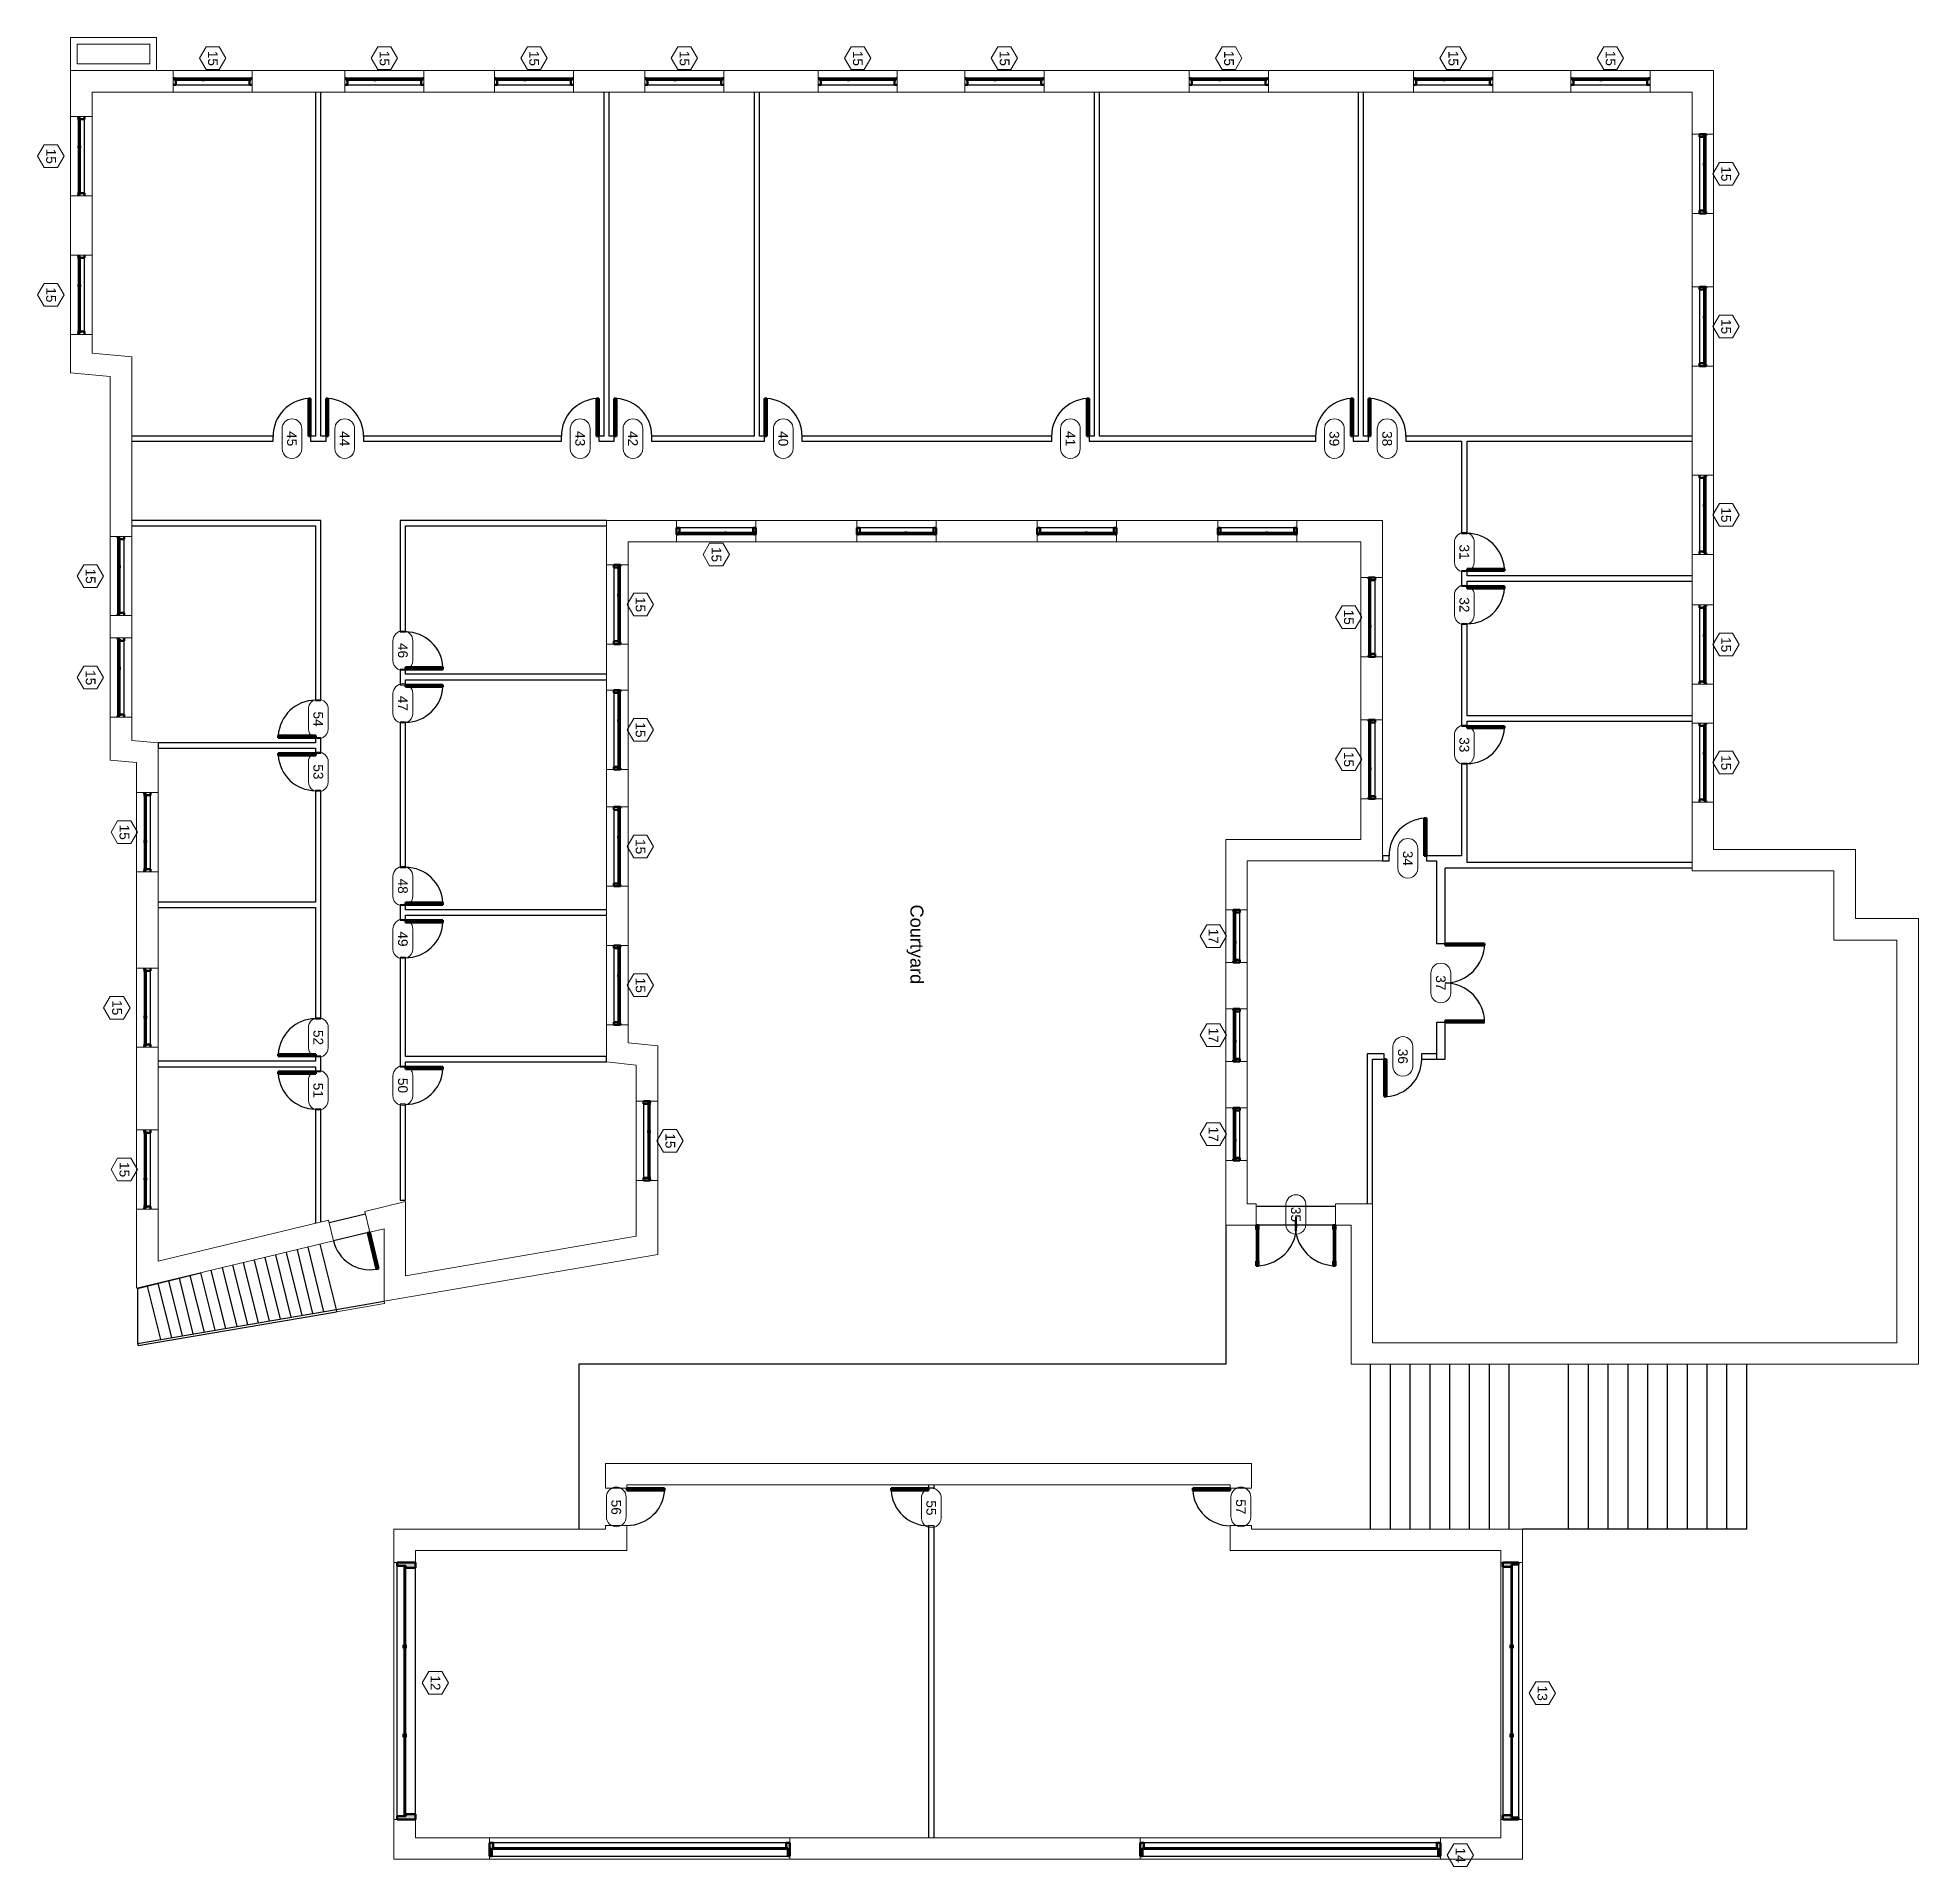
# Model space of a CAD drawing. Header units: inches. Extents: x -4858 to 2593, y -3513 to 2619.
# Drawn here: x -1569 to 141, y -3513 to -1851 of the extents above; entities that cross this region are included whole.
import ezdxf

# ---------------------------------------------------------------- set-up
doc = ezdxf.new("R2010")
doc.units = ezdxf.units.IN
doc.header["$MEASUREMENT"] = 0
for name, color, linetype, lineweight in [('A-AREA-IDEN', 2, 'Continuous', 9), ('A-DOOR', 31, 'Continuous', 30), ('A-DOOR-GLAZ', 31, 'Continuous', 50), ('A-DOOR-IDEN', 31, 'Continuous', 9), ('A-FLOR', 140, 'Continuous', 30), ('A-FLOR-HRAL', 11, 'Continuous', 9), ('A-GLAZ', 151, 'Continuous', 30), ('A-GLAZ-IDEN', 152, 'Continuous', 9), ('A-WALL', 113, 'Continuous', 13), ('I-WALL', 2, 'Continuous', 30), ('S-STRS', 31, 'Continuous', 30)]:
    doc.layers.add(name, color=color, linetype=linetype, lineweight=lineweight)
doc.styles.add('Arial_1', font='Arial.ttf', dxfattribs={"height": 8.851796})
doc.styles.add('Arial_2', font='Arial.ttf', dxfattribs={"height": 11.802395})

msp = doc.modelspace()

# ---------------------------------------------------------------- texts
at = {"layer": 'A-AREA-IDEN', "insert": (-763.7, -2675.1), "char_height": 11.8, "width": 92.592, "attachment_point": 2, "rotation": 270, "line_spacing_factor": 0.938532, "style": 'Arial_2', "bg_fill": 3, "box_fill_scale": 1.25, "bg_fill_color": 0, "bg_fill_transparency": 0}
msp.add_mtext('Courtyard', dxfattribs=at)
at = {"layer": 'A-DOOR-IDEN', "char_height": 8.85, "width": 16.416, "attachment_point": 2, "rotation": 270, "line_spacing_factor": 0.938532, "style": 'Arial_1'}
for s, insert in [('45', (-1333.5, -2215.4)), ('44', (-1285.5, -2215.4)), ('43', (-1071.4, -2215.4)), ('42', (-1023.4, -2215.4)), ('40', (-886.7, -2215.4)), ('41', (-625.6, -2215.4)), ('39', (-385.6, -2215.4)), ('38', (-337.6, -2215.4)), ('31', (-267.4, -2318.5)), ('32', (-267.4, -2366.5)), ('46', (-1232.6, -2408)), ('47', (-1232.6, -2456)), ('54', (-1309.5, -2470.3)), ('33', (-267.4, -2493.7)), ('53', (-1309.5, -2518.3)), ('34', (-318.8, -2596.9)), ('48', (-1232.6, -2622.2)), ('49', (-1232.6, -2670.2)), ('37', (-288.8, -2710.1)), ('52', (-1309.5, -2759.8)), ('36', (-323.3, -2776.9)), ('51', (-1309.5, -2807.8)), ('50', (-1232.6, -2803.4)), ('35', (-420.6, -2920.6)), ('56', (-1038.6, -3186.8)), ('57', (-470.6, -3186.4)), ('55', (-752.1, -3187.4))]:
    msp.add_mtext(s, dxfattribs=dict(at, insert=insert))
at = {"layer": 'A-GLAZ-IDEN', "char_height": 8.85, "width": 16.416, "attachment_point": 2, "rotation": 270, "line_spacing_factor": 0.938532, "style": 'Arial_1'}
for s, insert in [('15', (-1405.3, -1869.7)), ('15', (-1249.3, -1869.7)), ('15', (-1113.2, -1869.7)), ('15', (-976.5, -1869.7)), ('15', (-818.9, -1869.7)), ('15', (-685.4, -1869.7)), ('15', (-481.4, -1869.7)), ('15', (-277.4, -1869.7)), ('15', (-134.4, -1869.7)), ('15', (-1552.5, -1958.7)), ('15', (-29.4, -1974.7)), ('15', (-1552.5, -2084.7)), ('15', (-29.4, -2113.5)), ('15', (-29.4, -2284.7)), ('15', (-947.5, -2320.7)), ('15', (-1516.5, -2340.4)), ('15', (-1016.5, -2366.2)), ('15', (-372.4, -2377.7)), ('15', (-29.4, -2402.7)), ('15', (-1516.5, -2432.7)), ('15', (-1016.5, -2480.2)), ('15', (-372.4, -2507)), ('15', (-29.4, -2510)), ('15', (-1485.8, -2573.2)), ('15', (-1016.5, -2586.3)), ('17', (-495.4, -2667.7)), ('15', (-1016.5, -2712.3)), ('15', (-1492.5, -2732.7)), ('17', (-495.4, -2757.7)), ('15', (-989.4, -2853.8)), ('17', (-495.4, -2847.7)), ('15', (-1485.8, -2879.9)), ('12', (-1203, -3346.5)), ('13', (-196.4, -3355.9)), ('14', (-270.9, -3503.1))]:
    msp.add_mtext(s, dxfattribs=dict(at, insert=insert))

# ---------------------------------------------------------------- blocks, each defined once
blk = doc.blocks.new('Single-Flush - 34_ x 80_-100133-Level 2')
at = {"layer": 'A-DOOR', "color": 50, "lineweight": 50}
for p, q in [((15, 2.4), (15, 36.4)), ((17, 36.4), (15, 36.4)), ((17, 2.4), (17, 36.4)), ((17, 2.4), (15, 2.4))]:
    blk.add_line(p, q, dxfattribs=at)
at = {"layer": 'A-DOOR', "color": 10}
blk.add_arc((17, 2.4), 34.1, 93.3657, 180, dxfattribs=at)
blk = doc.blocks.new('Single-Flush - 34_ x 80_-100157-Level 2')
at = {"layer": 'A-DOOR', "color": 50, "lineweight": 50}
for p, q in [((15, -2.4), (15, -36.4)), ((17, -2.4), (15, -2.4)), ((17, -2.4), (17, -36.4)), ((17, -36.4), (15, -36.4))]:
    blk.add_line(p, q, dxfattribs=at)
at = {"layer": 'A-DOOR', "color": 10}
blk.add_arc((17, -2.4), 34.1, 180, 266.6343, dxfattribs=at)
blk = doc.blocks.new('Double-Glass 1 - 72_ x 78_-129571-Level 2')
at = {"layer": 'A-DOOR', "color": 50, "lineweight": 50}
for p, q in [((-36, -9.8), (-36, -13.8)), ((-36, -9.8), (-34, -9.8)), ((-36, -13.8), (-34, -13.8)), ((-34, -9.8), (-34, -13.8)), ((34, -9.8), (34, -13.8)), ((36, -9.8), (34, -9.8)), ((36, -13.8), (34, -13.8)), ((36, -9.8), (36, -13.8)), ((-36, -42.6), (-36, -46.6)), ((-36, -42.6), (-34, -42.6)), ((-36, -46.6), (-34, -46.6)), ((-34, -42.6), (-34, -46.6)), ((34, -42.6), (34, -46.6)), ((34, -42.6), (36, -42.6)), ((36, -46.6), (34, -46.6)), ((36, -42.6), (36, -46.6))]:
    blk.add_line(p, q, dxfattribs=at)
at = {"layer": 'A-DOOR', "color": 10}
for p, q in [((-36, -13.8), (-36, -42.6)), ((-34, -13.8), (-34, -42.6)), ((34, -13.8), (34, -42.6)), ((36, -13.8), (36, -42.6))]:
    blk.add_line(p, q, dxfattribs=at)
for centre, start, end in [((-36, -9.8), 269.9673, 12.0405), ((36, -9.8), 167.9539, 270.0058)]:
    blk.add_arc(centre, 36.8, start, end, dxfattribs=at)
at = {"layer": 'A-DOOR-GLAZ', "color": 50}
for p, q in [((-35, -42.6), (-35, -13.8)), ((35, -13.8), (35, -42.6))]:
    blk.add_line(p, q, dxfattribs=at)
blk = doc.blocks.new('Double-Flush - 72_ x 84_-107738-Level 2')
at = {"layer": 'A-DOOR', "color": 50, "lineweight": 50}
for p, q in [((-36, 39.8), (-34, 39.8)), ((-36, 3.8), (-36, 39.8)), ((-34, 3.8), (-34, 39.8)), ((34, 3.8), (34, 39.8)), ((36, 3.8), (36, 39.8)), ((-36, 3.8), (-34, 3.8)), ((36, 3.8), (34, 3.8))]:
    blk.add_line(p, q, dxfattribs=at)
at = {"layer": 'A-DOOR', "color": 10}
for centre, start, end in [((-36, 3.8), 0, 90), ((36, 3.8), 90, 180)]:
    blk.add_arc(centre, 36, start, end, dxfattribs=at)
blk = doc.blocks.new('Single-Flush - 34_ x 80_-108272-Level 2')
at = {"layer": 'A-DOOR', "color": 50, "lineweight": 50}
for p, q in [((15, 9.7), (15, 43.8)), ((17, 43.8), (15, 43.8)), ((17, 9.7), (17, 43.8)), ((17, 9.7), (15, 9.7))]:
    blk.add_line(p, q, dxfattribs=at)
at = {"layer": 'A-DOOR', "color": 10}
blk.add_arc((17, 9.7), 34.1, 93.3657, 180, dxfattribs=at)
blk = doc.blocks.new('Golden Proportion - Wood 6_w-135343-Level 2')
at = {"layer": 'A-GLAZ', "color": 50, "lineweight": 50}
for p, q in [((-34.8, 3), (-36, 3)), ((-34.8, 1), (-34.8, 3)), ((-32.8, 2.5), (-34.8, 2.5)), ((-34.8, 2.5), (-34.8, 1)), ((-34.8, 1), (-32.8, 1)), ((-33.5, 1), (-34.8, 1)), ((-33.5, -3), (-33.5, 1)), ((-32.8, 1), (-32.8, 2.5)), ((-9.5, 2), (-32.8, 2)), ((-32.8, 2), (-32.8, 1.5)), ((-32.8, 1.5), (-9.5, 1.5)), ((-7.5, 2.5), (-9.5, 2.5)), ((-9.5, 2.5), (-9.5, 1)), ((-9.5, 1.5), (-9.5, 2)), ((-9.5, 1), (-7.5, 1)), ((-7.5, 1), (-7.5, 2.5)), ((32.7, 2), (-7.5, 2)), ((-7.5, 2), (-7.5, 1.5)), ((-7.5, 1.5), (32.7, 1.5)), ((34.7, 2.5), (32.7, 2.5)), ((32.7, 2.5), (32.7, 1)), ((32.7, 1.5), (32.7, 2)), ((32.7, 1), (34.7, 1)), ((34.7, 1), (33.5, 1)), ((33.5, 1), (33.5, -3)), ((34.7, 3), (34.7, 1)), ((36, 3), (34.7, 3)), ((34.7, 1), (34.7, 2.5)), ((-36, -3), (-33.5, -3)), ((33.5, -3), (36, -3))]:
    blk.add_line(p, q, dxfattribs=at)
at = {"layer": 'A-GLAZ', "color": 10}
for p, q in [((34.7, 3), (-34.8, 3)), ((-32.8, 2.5), (-9.5, 2.5)), ((-9.5, 1), (-32.8, 1)), ((-7.5, 2.5), (32.7, 2.5)), ((32.7, 1), (-7.5, 1)), ((-33.5, -3), (33.5, -3))]:
    blk.add_line(p, q, dxfattribs=at)
blk = doc.blocks.new('Golden Proportion - Wood 6_w-135604-Level 2')
at = {"layer": 'A-GLAZ', "color": 50, "lineweight": 50}
for p, q in [((-36, 3), (-33.5, 3)), ((-33.5, 3), (-33.5, -1)), ((33.5, 3), (36, 3)), ((33.5, -1), (33.5, 3)), ((-34.8, -3), (-36, -3)), ((-34.8, -1), (-32.8, -1)), ((-34.8, -2.5), (-34.8, -1)), ((-33.5, -1), (-34.8, -1)), ((-34.8, -1), (-34.8, -3)), ((-32.8, -2.5), (-34.8, -2.5)), ((-32.8, -1), (-32.8, -2.5)), ((-32.8, -2), (-32.8, -1.5)), ((-32.8, -1.5), (-9.5, -1.5)), ((-9.5, -2), (-32.8, -2)), ((-9.5, -1), (-7.5, -1)), ((-9.5, -2.5), (-9.5, -1)), ((-9.5, -1.5), (-9.5, -2)), ((-7.5, -2.5), (-9.5, -2.5)), ((-7.5, -1), (-7.5, -2.5)), ((-7.5, -2), (-7.5, -1.5)), ((-7.5, -1.5), (32.7, -1.5)), ((32.7, -2), (-7.5, -2)), ((32.7, -1), (34.7, -1)), ((32.7, -2.5), (32.7, -1)), ((32.7, -1.5), (32.7, -2)), ((34.7, -2.5), (32.7, -2.5)), ((34.7, -1), (33.5, -1)), ((34.7, -1), (34.7, -2.5)), ((34.7, -3), (34.7, -1)), ((36, -3), (34.7, -3))]:
    blk.add_line(p, q, dxfattribs=at)
at = {"layer": 'A-GLAZ', "color": 10}
for p, q in [((33.5, 3), (-33.5, 3)), ((-34.8, -3), (34.7, -3)), ((-32.8, -1), (-9.5, -1)), ((-9.5, -2.5), (-32.8, -2.5)), ((-7.5, -1), (32.7, -1)), ((32.7, -2.5), (-7.5, -2.5))]:
    blk.add_line(p, q, dxfattribs=at)
blk = doc.blocks.new('Single-Flush - 34_ x 80_-122402-Level 2')
at = {"layer": 'A-DOOR', "color": 50, "lineweight": 50}
for p, q in [((15, -9.7), (15, -43.8)), ((17, -9.7), (15, -9.7)), ((17, -9.7), (17, -43.8)), ((17, -43.8), (15, -43.8))]:
    blk.add_line(p, q, dxfattribs=at)
at = {"layer": 'A-DOOR', "color": 10}
blk.add_arc((17, -9.7), 34.1, 180, 266.6343, dxfattribs=at)
blk = doc.blocks.new('Windows 1 - Windows 1-126976-Level 2')
at = {"layer": 'A-GLAZ'}
h = blk.add_hatch(color=10, dxfattribs=at)
h.paths.add_polyline_path([(575, -524.2), (575, -516.2), (577, -516.2), (577, -507.5), (572, -507.5), (572, -524.2)], flags=0)
h.paths.add_polyline_path([(802.7, -524.2), (805.7, -524.2), (805.7, -507.5), (800.7, -507.5), (800.7, -516.2), (802.7, -516.2)], flags=0)
for points in [[(802.7, -517.5), (802.7, -517), (575, -517), (575, -517.5)], [(650, -518.2), (650, -516.2), (647, -516.2), (647, -518.2)], [(730.7, -518.2), (730.7, -516.2), (727.7, -516.2), (727.7, -518.2)]]:
    blk.add_hatch(color=10, dxfattribs=at).paths.add_polyline_path(points, flags=0)
at = {"layer": 'A-GLAZ', "color": 50, "lineweight": 50}
for p, q in [((577, -507.5), (572, -507.5)), ((572, -507.5), (572, -524.2)), ((577, -516.2), (577, -507.5)), ((805.7, -507.5), (800.7, -507.5)), ((800.7, -507.5), (800.7, -516.2)), ((805.7, -524.2), (805.7, -507.5)), ((572, -524.2), (575, -524.2)), ((575, -524.2), (575, -516.2)), ((575, -516.2), (577, -516.2)), ((802.7, -517), (575, -517)), ((575, -517), (575, -517.5)), ((575, -517.5), (802.7, -517.5)), ((650, -516.2), (647, -516.2)), ((647, -516.2), (647, -518.2)), ((647, -518.2), (650, -518.2)), ((650, -518.2), (650, -516.2)), ((730.7, -516.2), (727.7, -516.2)), ((727.7, -516.2), (727.7, -518.2)), ((727.7, -518.2), (730.7, -518.2)), ((730.7, -518.2), (730.7, -516.2)), ((800.7, -516.2), (802.7, -516.2)), ((802.7, -516.2), (802.7, -524.2)), ((802.7, -517.5), (802.7, -517)), ((802.7, -524.2), (805.7, -524.2))]:
    blk.add_line(p, q, dxfattribs=at)
at = {"layer": 'A-GLAZ', "color": 10}
for p, q in [((800.7, -507.5), (577, -507.5)), ((802.7, -524.2), (575, -524.2)), ((647, -516.2), (577, -516.2)), ((727.7, -516.2), (650, -516.2)), ((800.7, -516.2), (730.7, -516.2))]:
    blk.add_line(p, q, dxfattribs=at)
blk = doc.blocks.new('Windows 2 - Windows 2-128920-Level 2')
at = {"layer": 'A-GLAZ'}
h = blk.add_hatch(color=10, dxfattribs=at)
h.paths.add_polyline_path([(572, 481.4), (576, 481.4), (576, 489.4), (574, 489.4), (574, 495.4), (572, 495.4), (572, 487.8)], flags=0)
h.paths.add_polyline_path([(801.7, 481.4), (805.7, 481.4), (805.7, 495.4), (803.7, 495.4), (803.7, 489.4), (801.7, 489.4), (801.7, 487.8)], flags=0)
h.paths.add_polyline_path([(647, 488.4), (650, 488.4), (650, 490.4), (647, 490.4)], flags=0)
h.paths.add_polyline_path([(727.7, 488.4), (730.7, 488.4), (730.7, 490.4), (727.7, 490.4)], flags=0)
blk.add_hatch(color=10, dxfattribs=at).paths.add_polyline_path([(803.7, 489.1), (803.7, 489.6), (574, 489.6), (574, 489.1)], flags=0)
at = {"layer": 'A-GLAZ', "color": 50, "lineweight": 50}
for p, q in [((574, 495.4), (572, 495.4)), ((572, 495.4), (572, 481.4)), ((572, 481.4), (576, 481.4)), ((574, 489.4), (574, 495.4)), ((803.7, 489.6), (574, 489.6)), ((574, 489.6), (574, 489.1)), ((576, 489.4), (574, 489.4)), ((574, 489.1), (803.7, 489.1)), ((576, 481.4), (576, 489.4)), ((650, 490.4), (647, 490.4)), ((647, 490.4), (647, 488.4)), ((647, 488.4), (650, 488.4)), ((650, 488.4), (650, 490.4)), ((730.7, 490.4), (727.7, 490.4)), ((727.7, 490.4), (727.7, 488.4)), ((727.7, 488.4), (730.7, 488.4)), ((730.7, 488.4), (730.7, 490.4)), ((803.7, 489.4), (801.7, 489.4)), ((801.7, 489.4), (801.7, 481.4)), ((801.7, 481.4), (805.7, 481.4)), ((803.7, 495.4), (803.7, 489.4)), ((805.7, 495.4), (803.7, 495.4)), ((803.7, 489.1), (803.7, 489.6)), ((805.7, 481.4), (805.7, 495.4))]:
    blk.add_line(p, q, dxfattribs=at)
at = {"layer": 'A-GLAZ', "color": 10}
for p, q in [((574, 495.4), (803.7, 495.4)), ((576, 481.4), (801.7, 481.4))]:
    blk.add_line(p, q, dxfattribs=at)
blk = doc.blocks.new('Golden Proportion - Wood 6_w-136416-Level 2')
at = {"layer": 'A-GLAZ', "color": 50, "lineweight": 50}
for p, q in [((-34.8, 3), (-36, 3)), ((-36, 3), (-36, -3)), ((-34.8, 1), (-34.8, 3)), ((-32.8, 2.5), (-34.8, 2.5)), ((-34.8, 2.5), (-34.8, 1)), ((-34.8, 1), (-32.8, 1)), ((-33.5, 1), (-34.8, 1)), ((-33.5, -3), (-33.5, 1)), ((-32.8, 1), (-32.8, 2.5)), ((-9.5, 2), (-32.8, 2)), ((-32.8, 2), (-32.8, 1.5)), ((-32.8, 1.5), (-9.5, 1.5)), ((-7.5, 2.5), (-9.5, 2.5)), ((-9.5, 2.5), (-9.5, 1)), ((-9.5, 1.5), (-9.5, 2)), ((-9.5, 1), (-7.5, 1)), ((-7.5, 1), (-7.5, 2.5)), ((32.7, 2), (-7.5, 2)), ((-7.5, 2), (-7.5, 1.5)), ((-7.5, 1.5), (32.7, 1.5)), ((34.7, 2.5), (32.7, 2.5)), ((32.7, 2.5), (32.7, 1)), ((32.7, 1.5), (32.7, 2)), ((32.7, 1), (34.7, 1)), ((34.7, 1), (33.5, 1)), ((33.5, 1), (33.5, -3)), ((34.7, 3), (34.7, 1)), ((36, 3), (34.7, 3)), ((34.7, 1), (34.7, 2.5)), ((36, -3), (36, 3)), ((-36, -3), (-33.5, -3)), ((33.5, -3), (36, -3))]:
    blk.add_line(p, q, dxfattribs=at)
at = {"layer": 'A-GLAZ', "color": 10}
for p, q in [((34.7, 3), (-34.8, 3)), ((-32.8, 2.5), (-9.5, 2.5)), ((-9.5, 1), (-32.8, 1)), ((-7.5, 2.5), (32.7, 2.5)), ((32.7, 1), (-7.5, 1)), ((-33.5, -3), (33.5, -3))]:
    blk.add_line(p, q, dxfattribs=at)
blk = doc.blocks.new('Golden Proportion - Wood 4_w-136637-Level 2')
at = {"layer": 'A-GLAZ', "color": 50, "lineweight": 50}
for p, q in [((-22.8, 3), (-24, 3)), ((-24, 3), (-24, -3)), ((-22.8, 1), (-22.8, 3)), ((-20.8, 2.5), (-22.8, 2.5)), ((-22.8, 2.5), (-22.8, 1)), ((-22.8, 1), (-20.8, 1)), ((-21.5, 1), (-22.8, 1)), ((-21.5, -3), (-21.5, 1)), ((-20.8, 1), (-20.8, 2.5)), ((-6.7, 2), (-20.8, 2)), ((-20.8, 2), (-20.8, 1.5)), ((-20.8, 1.5), (-6.7, 1.5)), ((-4.7, 2.5), (-6.7, 2.5)), ((-6.7, 2.5), (-6.7, 1)), ((-6.7, 1.5), (-6.7, 2)), ((-6.7, 1), (-4.7, 1)), ((-4.7, 1), (-4.7, 2.5)), ((20.7, 2), (-4.7, 2)), ((-4.7, 2), (-4.7, 1.5)), ((-4.7, 1.5), (20.7, 1.5)), ((22.7, 2.5), (20.7, 2.5)), ((20.7, 2.5), (20.7, 1)), ((20.7, 1.5), (20.7, 2)), ((20.7, 1), (22.7, 1)), ((22.7, 1), (21.5, 1)), ((21.5, 1), (21.5, -3)), ((22.7, 3), (22.7, 1)), ((24, 3), (22.7, 3)), ((22.7, 1), (22.7, 2.5)), ((24, -3), (24, 3)), ((-24, -3), (-21.5, -3)), ((21.5, -3), (24, -3))]:
    blk.add_line(p, q, dxfattribs=at)
at = {"layer": 'A-GLAZ', "color": 10}
for p, q in [((22.7, 3), (-22.8, 3)), ((-20.8, 2.5), (-6.7, 2.5)), ((-6.7, 1), (-20.8, 1)), ((-4.7, 2.5), (20.7, 2.5)), ((20.7, 1), (-4.7, 1)), ((-21.5, -3), (21.5, -3))]:
    blk.add_line(p, q, dxfattribs=at)
blk = doc.blocks.new('Golden Proportion - Wood 6_w-V1-Level 2')
at = {"layer": 'A-GLAZ', "color": 50, "lineweight": 50}
for p, q in [((-34.8, 3), (-36, 3)), ((-36, 3), (-36, -3)), ((-34.8, 1), (-34.8, 3)), ((-32.8, 2.5), (-34.8, 2.5)), ((-34.8, 2.5), (-34.8, 1)), ((-34.8, 1), (-32.8, 1)), ((-33.5, 1), (-34.8, 1)), ((-33.5, -3), (-33.5, 1)), ((-32.8, 1), (-32.8, 2.5)), ((-9.5, 2), (-32.8, 2)), ((-32.8, 2), (-32.8, 1.5)), ((-32.8, 1.5), (-9.5, 1.5)), ((-7.5, 2.5), (-9.5, 2.5)), ((-9.5, 2.5), (-9.5, 1)), ((-9.5, 1.5), (-9.5, 2)), ((-9.5, 1), (-7.5, 1)), ((-7.5, 1), (-7.5, 2.5)), ((32.7, 2), (-7.5, 2)), ((-7.5, 2), (-7.5, 1.5)), ((-7.5, 1.5), (32.7, 1.5)), ((34.7, 2.5), (32.7, 2.5)), ((32.7, 2.5), (32.7, 1)), ((32.7, 1.5), (32.7, 2)), ((32.7, 1), (34.7, 1)), ((34.7, 1), (33.5, 1)), ((33.5, 1), (33.5, -3)), ((34.7, 3), (34.7, 1)), ((36, 3), (34.7, 3)), ((34.7, 1), (34.7, 2.5)), ((36, -3), (36, 3)), ((-36, -3), (-33.5, -3)), ((33.5, -3), (36, -3))]:
    blk.add_line(p, q, dxfattribs=at)
at = {"layer": 'A-GLAZ', "color": 10}
for p, q in [((34.7, 3), (-34.8, 3)), ((-32.8, 2.5), (-9.5, 2.5)), ((-9.5, 1), (-32.8, 1)), ((-7.5, 2.5), (32.7, 2.5)), ((32.7, 1), (-7.5, 1)), ((-33.5, -3), (33.5, -3))]:
    blk.add_line(p, q, dxfattribs=at)
blk = doc.blocks.new('Door Tag - Door Tag-41184-Level 2')
at = {"layer": 'A-DOOR-IDEN'}
for p, q in [((-0.09375, 0.09375), (0.09375, 0.09375)), ((-0.09375, -0.09375), (0.09375, -0.09375))]:
    blk.add_line(p, q, dxfattribs=at)
for centre, start, end in [((-0.09375, 0), 90, 270), ((0.09375, 0), 270, 90)]:
    blk.add_arc(centre, 0.09375, start, end, dxfattribs=at)
blk = doc.blocks.new('Window Tag - Window Tag-41068-Level 2')
at = {"layer": 'A-GLAZ-IDEN'}
for p, q in [((0, 0.125), (-0.107, 0.062)), ((-0.107, 0.062), (-0.107, -0.062)), ((0, 0.125), (0.107, 0.062)), ((0.107, 0.062), (0.107, -0.062)), ((-0.107, -0.062), (0, -0.125)), ((0, -0.125), (0.107, -0.062))]:
    blk.add_line(p, q, dxfattribs=at)

# ---------------------------------------------------------------- hatches: boundary and pattern name
at = {"layer": 'A-GLAZ'}
h = msp.add_hatch(color=10, dxfattribs=at)
h.paths.add_polyline_path([(-1158.1, -3504), (-1156.1, -3504), (-1156.1, -3497), (-1154.8, -3497), (-1154.8, -3492), (-1158.1, -3492)], flags=0)
h.paths.add_polyline_path([(-888.4, -3497), (-887.1, -3497), (-887.1, -3504), (-885.1, -3504), (-885.1, -3492), (-888.4, -3492)], flags=0)
for points in [[(-1156.1, -3497.3), (-887.1, -3497.3), (-887.1, -3496.8), (-1156.1, -3496.8)], [(-564.5, -3497.3), (-295.5, -3497.3), (-295.5, -3496.8), (-564.5, -3496.8)]]:
    msp.add_hatch(color=10, dxfattribs=at).paths.add_polyline_path(points, flags=0)
h = msp.add_hatch(color=10, dxfattribs=at)
h.paths.add_polyline_path([(-566.5, -3504), (-564.5, -3504), (-564.5, -3497), (-563.2, -3497), (-563.2, -3492), (-566.5, -3492)], flags=0)
h.paths.add_polyline_path([(-296.8, -3492), (-296.8, -3497), (-295.5, -3497), (-295.5, -3504), (-293.5, -3504), (-293.5, -3492)], flags=0)

# ---------------------------------------------------------------- linework, layer by layer
at = {"layer": 'A-FLOR'}
for p, q in [((-1304.1, -2927.9), (-1271, -2920)), ((-461, -2913.2), (-389, -2913.2)), ((-1267, -2936.8), (-1300, -2944.7)), ((-488.8, -2930.4), (-488.8, -3056.7)), ((-389, -2930.4), (-461, -2930.4)), ((-1312.5, -2947.7), (-1297.8, -3007.1)), ((-1297.8, -3007.1), (-1254.1, -2999.5)), ((-488.8, -3056.7), (-1077.1, -3056.7)), ((-1077.1, -3056.7), (-1077.1, -3206.7)), ((-357, -3206.7), (-357, -3056.7))]:
    msp.add_line(p, q, dxfattribs=at)
at = {"layer": 'A-FLOR-HRAL'}
for p, q in [((-1478.2, -3037.8), (-1297.8, -3007.1)), ((-1477.8, -3039.8), (-1297.4, -3009.1)), ((-1297.4, -3009.1), (-1253.8, -3001.5)), ((-1254.1, -2999.5), (-1253.8, -3001.5)), ((-1478.2, -3037.8), (-1477.8, -3039.8))]:
    msp.add_line(p, q, dxfattribs=at)
at = {"layer": 'A-GLAZ', "color": 50, "lineweight": 50}
for p, q in [((-1158.1, -3492), (-1158.1, -3504)), ((-1154.8, -3492), (-1158.1, -3492)), ((-1158.1, -3504), (-1156.1, -3504)), ((-887.1, -3496.8), (-1156.1, -3496.8)), ((-1156.1, -3496.8), (-1156.1, -3497.3)), ((-1156.1, -3504), (-1156.1, -3497)), ((-1156.1, -3497), (-1154.8, -3497)), ((-1156.1, -3497.3), (-887.1, -3497.3)), ((-1154.8, -3497), (-1154.8, -3492)), ((-885.1, -3492), (-888.4, -3492)), ((-888.4, -3492), (-888.4, -3497)), ((-888.4, -3497), (-887.1, -3497)), ((-887.1, -3497.3), (-887.1, -3496.8)), ((-887.1, -3497), (-887.1, -3504)), ((-887.1, -3504), (-885.1, -3504)), ((-885.1, -3504), (-885.1, -3492)), ((-566.5, -3492), (-566.5, -3504)), ((-563.2, -3492), (-566.5, -3492)), ((-566.5, -3504), (-564.5, -3504)), ((-295.5, -3496.8), (-564.5, -3496.8)), ((-564.5, -3496.8), (-564.5, -3497.3)), ((-564.5, -3504), (-564.5, -3497)), ((-564.5, -3497), (-563.2, -3497)), ((-564.5, -3497.3), (-295.5, -3497.3)), ((-563.2, -3497), (-563.2, -3492)), ((-293.5, -3492), (-296.8, -3492)), ((-296.8, -3492), (-296.8, -3497)), ((-296.8, -3497), (-295.5, -3497)), ((-295.5, -3497.3), (-295.5, -3496.8)), ((-295.5, -3497), (-295.5, -3504)), ((-295.5, -3504), (-293.5, -3504)), ((-293.5, -3504), (-293.5, -3492))]:
    msp.add_line(p, q, dxfattribs=at)
at = {"layer": 'A-GLAZ', "color": 10}
for p, q in [((-1156.1, -3504), (-887.1, -3504)), ((-888.4, -3492), (-1154.8, -3492)), ((-564.5, -3504), (-295.5, -3504)), ((-296.8, -3492), (-563.2, -3492))]:
    msp.add_line(p, q, dxfattribs=at)
at = {"layer": 'A-WALL'}
for p, q in [((-1539.1, -1850.8), (-1539.1, -2155.7)), ((-1461.1, -1850.8), (-1539.1, -1850.8)), ((-1533.1, -1874.8), (-1533.1, -1856.8)), ((-1533.1, -1856.8), (-1467.1, -1856.8)), ((-1467.1, -1856.8), (-1467.1, -1874.8)), ((-1461.1, -1880.8), (-1461.1, -1850.8)), ((-45.2, -1880.8), (-1539.1, -1880.8)), ((-1467.1, -1874.8), (-1533.1, -1874.8)), ((-1445.9, -1900.3), (-1445.9, -1880.8)), ((-1373.9, -1880.8), (-1373.9, -1900.3)), ((-1289.9, -1900.3), (-1289.9, -1880.8)), ((-1217.9, -1880.8), (-1217.9, -1900.3)), ((-1153.8, -1900.3), (-1153.8, -1880.8)), ((-1081.8, -1880.8), (-1081.8, -1900.3)), ((-1017.1, -1900.3), (-1017.1, -1880.8)), ((-945.1, -1880.8), (-945.1, -1900.3)), ((-859.5, -1900.3), (-859.5, -1880.8)), ((-787.5, -1880.8), (-787.5, -1900.3)), ((-726, -1900.3), (-726, -1880.8)), ((-654, -1880.8), (-654, -1900.3)), ((-522, -1900.3), (-522, -1880.8)), ((-450, -1880.8), (-450, -1900.3)), ((-318, -1900.3), (-318, -1880.8)), ((-246, -1880.8), (-246, -1900.3)), ((-175, -1900.3), (-175, -1880.8)), ((-103, -1880.8), (-103, -1900.3)), ((-45.2, -2588.9), (-45.2, -1880.8)), ((-1519.6, -2137.8), (-1519.6, -1900.3)), ((-1519.6, -1900.3), (-64.7, -1900.3)), ((-64.7, -1900.3), (-64.7, -2608.4)), ((-1539.1, -1922.6), (-1519.6, -1922.6)), ((-64.7, -1938.6), (-45.2, -1938.6)), ((-1519.6, -1994.6), (-1539.1, -1994.6)), ((-45.2, -2010.6), (-64.7, -2010.6)), ((-1539.1, -2048.6), (-1519.6, -2048.6)), ((-64.7, -2077.4), (-45.2, -2077.4)), ((-1519.6, -2120.6), (-1539.1, -2120.6)), ((-1483.6, -2141), (-1519.6, -2137.8)), ((-1483.6, -2489.8), (-1483.6, -2141)), ((-45.2, -2149.4), (-64.7, -2149.4)), ((-1539.1, -2155.7), (-1503.1, -2158.9)), ((-1503.1, -2158.9), (-1503.1, -2507.6)), ((-64.7, -2248.6), (-45.2, -2248.6)), ((-1051.8, -2289.8), (-1051.8, -2781.9)), ((-346.3, -2289.8), (-1051.8, -2289.8)), ((-988.1, -2309.3), (-988.1, -2289.8)), ((-916.1, -2289.8), (-916.1, -2309.3)), ((-824.1, -2309.3), (-824.1, -2289.8)), ((-752.1, -2289.8), (-752.1, -2309.3)), ((-660.1, -2309.3), (-660.1, -2289.8)), ((-588.1, -2289.8), (-588.1, -2309.3)), ((-496.1, -2309.3), (-496.1, -2289.8)), ((-424.1, -2289.8), (-424.1, -2309.3)), ((-346.3, -2594.5), (-346.3, -2289.8)), ((-1503.1, -2304.3), (-1483.6, -2304.3)), ((-1032.3, -2764.5), (-1032.3, -2309.3)), ((-1032.3, -2309.3), (-365.8, -2309.3)), ((-365.8, -2309.3), (-365.8, -2579.8)), ((-45.2, -2320.6), (-64.7, -2320.6)), ((-1051.8, -2330.1), (-1032.3, -2330.1)), ((-365.8, -2341.6), (-346.3, -2341.6)), ((-1483.6, -2376.3), (-1503.1, -2376.3)), ((-64.7, -2366.6), (-45.2, -2366.6)), ((-1503.1, -2396.6), (-1483.6, -2396.6)), ((-1032.3, -2402.1), (-1051.8, -2402.1)), ((-346.3, -2413.6), (-365.8, -2413.6)), ((-1051.8, -2444.1), (-1032.3, -2444.1)), ((-45.2, -2438.6), (-64.7, -2438.6)), ((-1483.6, -2468.6), (-1503.1, -2468.6)), ((-365.8, -2470.9), (-346.3, -2470.9)), ((-64.7, -2473.9), (-45.2, -2473.9)), ((-1459.6, -2491.9), (-1483.6, -2489.8)), ((-1459.6, -2963), (-1459.6, -2491.9)), ((-1503.1, -2507.6), (-1479.1, -2509.7)), ((-1479.1, -2509.7), (-1479.1, -2987.7)), ((-1032.3, -2516.1), (-1051.8, -2516.1)), ((-1479.1, -2537.1), (-1459.6, -2537.1)), ((-346.3, -2542.9), (-365.8, -2542.9)), ((-45.2, -2545.9), (-64.7, -2545.9)), ((-1051.8, -2550.2), (-1032.3, -2550.2)), ((-365.8, -2579.8), (-488.8, -2579.8)), ((-488.8, -2579.8), (-488.8, -2930.4)), ((-469.3, -2599.3), (-346.3, -2599.3)), ((-469.3, -2910.9), (-469.3, -2599.3)), ((83.8, -2588.9), (-45.2, -2588.9)), ((83.8, -2588.9), (83.8, -2651.7)), ((-1459.6, -2609.1), (-1479.1, -2609.1)), ((-64.7, -2608.4), (64.3, -2608.4)), ((64.3, -2608.4), (64.3, -2671.2)), ((-1032.3, -2622.2), (-1051.8, -2622.2)), ((-488.8, -2643.6), (-469.3, -2643.6)), ((141, -2651.7), (83.8, -2651.7)), ((141, -3056.7), (141, -2651.7)), ((-1051.8, -2676.2), (-1032.3, -2676.2)), ((64.3, -2671.2), (121.5, -2671.2)), ((121.5, -2671.2), (121.5, -3037.2)), ((-1479.1, -2696.7), (-1459.6, -2696.7)), ((-469.3, -2691.6), (-488.8, -2691.6)), ((-488.8, -2733.6), (-469.3, -2733.6)), ((-1032.3, -2748.2), (-1051.8, -2748.2)), ((-1459.6, -2768.7), (-1479.1, -2768.7)), ((-1005.3, -2767.5), (-1032.3, -2764.5)), ((-1005.3, -2957), (-1005.3, -2767.5)), ((-1051.8, -2781.9), (-1024.8, -2784.9)), ((-1024.8, -2784.9), (-1024.8, -2940.5)), ((-469.3, -2781.6), (-488.8, -2781.6)), ((-1024.8, -2817.7), (-1005.3, -2817.7)), ((-488.8, -2823.6), (-469.3, -2823.6)), ((-1479.1, -2843.8), (-1459.6, -2843.8)), ((-469.3, -2871.6), (-488.8, -2871.6)), ((-1005.3, -2889.7), (-1024.8, -2889.7)), ((-1459.6, -2915.8), (-1479.1, -2915.8)), ((-1234.6, -2909), (-1271.5, -2917.8)), ((-1271.5, -2917.8), (-1267, -2936.8)), ((-1234.6, -2976.4), (-1234.6, -2909)), ((-461, -2910.9), (-469.3, -2910.9)), ((-461, -2930.4), (-461, -2910.9)), ((-389, -2910.9), (-389, -2930.4)), ((-355.3, -2910.9), (-389, -2910.9)), ((-355.3, -2910.9), (-355.3, -3037.2)), ((-1304.6, -2925.7), (-1459.6, -2963)), ((-1300, -2944.7), (-1304.6, -2925.7)), ((-1267, -2936.8), (-1254.1, -2933.7)), ((-1254.1, -2933.7), (-1254.1, -2999.5)), ((-1024.8, -2940.5), (-1234.6, -2976.4)), ((-488.8, -2930.4), (-461, -2930.4)), ((-389, -2930.4), (-374.8, -2930.4)), ((-374.8, -2930.4), (-374.8, -3056.7)), ((-1479.1, -2987.7), (-1300, -2944.7)), ((-1254.1, -2999.5), (-1005.3, -2957)), ((121.5, -3037.2), (-355.3, -3037.2)), ((-374.8, -3056.7), (141, -3056.7)), ((-465.3, -3147), (-1052.8, -3147)), ((-1052.8, -3147), (-1052.8, -3169.5)), ((-465.3, -3169.5), (-465.3, -3147)), ((-1033.3, -3169.5), (-1052.8, -3169.5)), ((-1033.3, -3166.5), (-484.8, -3166.5)), ((-1033.3, -3166.5), (-1033.3, -3169.5)), ((-484.8, -3166.5), (-484.8, -3169.5)), ((-484.8, -3169.5), (-465.3, -3169.5)), ((-1052.8, -3206.7), (-1245.1, -3206.7)), ((-1245.1, -3206.7), (-1245.1, -3506.8)), ((-1052.8, -3206.7), (-1052.8, -3203.5)), ((-1052.8, -3203.5), (-1033.3, -3203.5)), ((-1033.3, -3226.2), (-1033.3, -3203.5)), ((-465.3, -3203.5), (-484.8, -3203.5)), ((-484.8, -3203.5), (-484.8, -3226.2)), ((-465.3, -3206.7), (-465.3, -3203.5)), ((-219, -3206.7), (-465.3, -3206.7)), ((-219, -3506.8), (-219, -3206.7)), ((-1225.6, -3226.2), (-1033.3, -3226.2)), ((-1225.6, -3237), (-1225.6, -3226.2)), ((-484.8, -3226.2), (-238.5, -3226.2)), ((-238.5, -3226.2), (-238.5, -3487.3)), ((-1245.1, -3237), (-1225.6, -3237)), ((-238.5, -3237), (-219, -3237)), ((-1225.6, -3470.8), (-1245.1, -3470.8)), ((-1225.6, -3487.3), (-1225.6, -3470.8)), ((-219, -3470.8), (-238.5, -3470.8)), ((-238.5, -3487.3), (-1225.6, -3487.3)), ((-1158.1, -3506.8), (-1158.1, -3487.3)), ((-885.1, -3487.3), (-885.1, -3506.8)), ((-566.5, -3506.8), (-566.5, -3487.3)), ((-293.5, -3487.3), (-293.5, -3506.8)), ((-1245.1, -3506.8), (-1158.1, -3506.8)), ((-885.1, -3506.8), (-1158.1, -3506.8)), ((-885.1, -3506.8), (-566.5, -3506.8)), ((-293.5, -3506.8), (-566.5, -3506.8)), ((-293.5, -3506.8), (-219, -3506.8))]:
    msp.add_line(p, q, dxfattribs=at)
at = {"layer": 'I-WALL'}
for p, q in [((-1316.4, -1900.3), (-1316.4, -2213)), ((-1311.5, -2213), (-1311.5, -1900.3)), ((-1054.3, -1900.3), (-1054.3, -2213)), ((-1049.4, -2213), (-1049.4, -1900.3)), ((-917.5, -1900.3), (-917.5, -2213)), ((-912.6, -2213), (-912.6, -1900.3)), ((-608.5, -1900.3), (-608.5, -2213)), ((-603.6, -2213), (-603.6, -1900.3)), ((-368.5, -1900.3), (-368.5, -2213)), ((-363.6, -2213), (-363.6, -1900.3)), ((-1354.9, -2213), (-1483.6, -2213)), ((-1483.6, -2217.8), (-1354.9, -2217.8)), ((-1354.9, -2217.8), (-1354.9, -2213)), ((-1316.4, -2213), (-1320.9, -2213)), ((-1320.9, -2213), (-1320.9, -2217.8)), ((-1320.9, -2217.8), (-1306.9, -2217.8)), ((-1306.9, -2213), (-1311.5, -2213)), ((-1306.9, -2217.8), (-1306.9, -2213)), ((-1092.9, -2213), (-1272.9, -2213)), ((-1272.9, -2213), (-1272.9, -2217.8)), ((-1272.9, -2217.8), (-1092.8, -2217.8)), ((-1092.8, -2217.8), (-1092.8, -2213)), ((-1054.3, -2213), (-1058.8, -2213)), ((-1058.8, -2213), (-1058.8, -2217.8)), ((-1058.8, -2217.8), (-1044.8, -2217.8)), ((-1044.8, -2213), (-1049.4, -2213)), ((-1044.8, -2217.8), (-1044.8, -2213)), ((-917.5, -2213), (-1010.8, -2213)), ((-1010.8, -2213), (-1010.8, -2217.8)), ((-1010.8, -2217.8), (-908.1, -2217.8)), ((-908.1, -2213), (-912.6, -2213)), ((-908.1, -2217.8), (-908.1, -2213)), ((-647, -2213), (-874.1, -2213)), ((-874.1, -2213), (-874.1, -2217.8)), ((-874.1, -2217.8), (-647, -2217.8)), ((-647, -2217.8), (-647, -2213)), ((-608.5, -2213), (-613, -2213)), ((-613, -2213), (-613, -2217.8)), ((-613, -2217.8), (-407, -2217.8)), ((-407, -2213), (-603.6, -2213)), ((-407, -2217.8), (-407, -2213)), ((-368.5, -2213), (-373, -2213)), ((-373, -2213), (-373, -2217.8)), ((-373, -2217.8), (-359, -2217.8)), ((-359, -2213), (-363.6, -2213)), ((-359, -2217.8), (-359, -2213)), ((-64.7, -2213), (-325, -2213)), ((-325, -2213), (-325, -2217.8)), ((-325, -2217.8), (-274.3, -2217.8)), ((-274.3, -2217.8), (-274.3, -2301.6)), ((-269.4, -2217.8), (-64.7, -2217.8)), ((-269.4, -2301.6), (-269.4, -2217.8)), ((-1311.5, -2289.8), (-1483.6, -2289.8)), ((-1311.5, -2453.3), (-1311.5, -2289.8)), ((-1051.8, -2289.8), (-1239.5, -2289.8)), ((-1239.5, -2289.8), (-1239.5, -2391.1)), ((-1483.6, -2294.7), (-1316.4, -2294.7)), ((-1316.4, -2294.7), (-1316.4, -2453.3)), ((-1234.6, -2294.7), (-1051.8, -2294.7)), ((-1234.6, -2391.1), (-1234.6, -2294.7)), ((-274.3, -2301.6), (-269.4, -2301.6)), ((-269.4, -2335.6), (-274.3, -2335.6)), ((-274.3, -2335.6), (-274.3, -2349.6)), ((-269.4, -2340.1), (-269.4, -2335.6)), ((-64.7, -2340.1), (-269.4, -2340.1)), ((-274.3, -2349.6), (-269.4, -2349.6)), ((-269.4, -2349.6), (-269.4, -2345)), ((-269.4, -2345), (-64.7, -2345)), ((-1239.5, -2391.1), (-1234.6, -2391.1)), ((-269.4, -2383.6), (-274.3, -2383.6)), ((-274.3, -2383.6), (-274.3, -2476.7)), ((-269.4, -2467.3), (-269.4, -2383.6)), ((-1239.5, -2425.1), (-1239.5, -2439.1)), ((-1234.6, -2425.1), (-1239.5, -2425.1)), ((-1234.6, -2429.6), (-1234.6, -2425.1)), ((-1239.5, -2439.1), (-1234.6, -2439.1)), ((-1051.8, -2429.6), (-1234.6, -2429.6)), ((-1234.6, -2439.1), (-1234.6, -2434.5)), ((-1234.6, -2434.5), (-1051.8, -2434.5)), ((-1316.4, -2453.3), (-1311.5, -2453.3)), ((-1239.5, -2473.1), (-1239.5, -2605.2)), ((-1234.6, -2473.1), (-1239.5, -2473.1)), ((-1234.6, -2605.2), (-1234.6, -2473.1)), ((-274.3, -2476.7), (-269.4, -2476.7)), ((-64.7, -2467.3), (-269.4, -2467.3)), ((-269.4, -2476.7), (-269.4, -2472.2)), ((-269.4, -2472.2), (-64.7, -2472.2)), ((-1316.4, -2491.9), (-1459.6, -2491.9)), ((-1459.6, -2491.9), (-1459.6, -2496.7)), ((-1459.6, -2496.7), (-1316.4, -2496.7)), ((-1316.4, -2487.3), (-1316.4, -2491.9)), ((-1311.5, -2487.3), (-1316.4, -2487.3)), ((-1316.4, -2496.7), (-1316.4, -2501.3)), ((-1311.5, -2501.3), (-1311.5, -2487.3)), ((-1316.4, -2501.3), (-1311.5, -2501.3)), ((-269.4, -2510.7), (-274.3, -2510.7)), ((-274.3, -2510.7), (-274.3, -2594.5)), ((-269.4, -2600.8), (-269.4, -2510.7)), ((-1316.4, -2535.3), (-1316.4, -2636.6)), ((-1311.5, -2535.3), (-1316.4, -2535.3)), ((-1311.5, -2742.8), (-1311.5, -2535.3)), ((-340.2, -2594.5), (-346.3, -2594.5)), ((-346.3, -2594.5), (-346.3, -2599.3)), ((-346.3, -2599.3), (-340.2, -2599.3)), ((-340.2, -2599.3), (-340.2, -2594.5)), ((-274.3, -2594.5), (-306.2, -2594.5)), ((-306.2, -2594.5), (-306.2, -2599.3)), ((-306.2, -2599.3), (-297, -2599.3)), ((-297, -2599.3), (-297, -2674.2)), ((-1239.5, -2605.2), (-1234.6, -2605.2)), ((-64.7, -2605.7), (-289.4, -2605.7)), ((-289.4, -2674.2), (-289.4, -2605.7)), ((-64.7, -2600.8), (-269.4, -2600.8)), ((-1316.4, -2636.6), (-1459.6, -2636.6)), ((-1459.6, -2641.5), (-1316.4, -2641.5)), ((-1316.4, -2641.5), (-1316.4, -2742.8)), ((-1239.5, -2639.2), (-1239.5, -2653.2)), ((-1234.6, -2639.2), (-1239.5, -2639.2)), ((-1234.6, -2643.8), (-1234.6, -2639.2)), ((-1051.8, -2643.8), (-1234.6, -2643.8)), ((-1234.6, -2653.2), (-1234.6, -2648.7)), ((-1234.6, -2648.7), (-1051.8, -2648.7)), ((-1239.5, -2653.2), (-1234.6, -2653.2)), ((-297, -2674.2), (-289.4, -2674.2)), ((-1239.5, -2687.2), (-1239.5, -2786.5)), ((-1234.6, -2687.2), (-1239.5, -2687.2)), ((-1234.6, -2777), (-1234.6, -2687.2)), ((-1316.4, -2742.8), (-1311.5, -2742.8)), ((-289.4, -2746.2), (-297, -2746.2)), ((-297, -2746.2), (-297, -2779.4)), ((-289.4, -2779.4), (-289.4, -2746.2)), ((-1316.4, -2781.4), (-1459.6, -2781.4)), ((-1459.6, -2786.3), (-1316.4, -2786.3)), ((-1316.4, -2776.8), (-1316.4, -2781.4)), ((-1311.5, -2776.8), (-1316.4, -2776.8)), ((-1316.4, -2786.3), (-1316.4, -2790.8)), ((-1311.5, -2790.8), (-1311.5, -2776.8)), ((-1239.5, -2786.5), (-1234.6, -2786.5)), ((-1051.8, -2777), (-1234.6, -2777)), ((-1234.6, -2786.5), (-1234.6, -2781.9)), ((-1234.6, -2781.9), (-1051.8, -2781.9)), ((-1051.8, -2781.9), (-1051.8, -2777)), ((-344.7, -2774.5), (-360.1, -2774.5)), ((-360.1, -2774.5), (-360.1, -2910.9)), ((-355.3, -2779.4), (-344.7, -2779.4)), ((-355.3, -2910.9), (-355.3, -2779.4)), ((-344.7, -2779.4), (-344.7, -2774.5)), ((-297, -2774.5), (-310.7, -2774.5)), ((-310.7, -2774.5), (-310.7, -2779.4)), ((-310.7, -2779.4), (-297, -2779.4)), ((-297, -2779.4), (-289.4, -2779.4)), ((-1316.4, -2790.8), (-1311.5, -2790.8)), ((-1239.5, -2820.5), (-1239.5, -2907.8)), ((-1234.6, -2820.5), (-1239.5, -2820.5)), ((-1234.6, -2907.8), (-1234.6, -2820.5)), ((-1316.4, -2824.8), (-1316.4, -2928.6)), ((-1311.5, -2824.8), (-1316.4, -2824.8)), ((-1311.5, -2927.4), (-1311.5, -2824.8)), ((-1239.5, -2907.8), (-1234.6, -2907.8)), ((-759, -3166.5), (-759, -3169.5)), ((-754.1, -3169.5), (-759, -3169.5)), ((-754.1, -3166.5), (-754.1, -3169.5)), ((-759, -3203.5), (-759, -3487.3)), ((-759, -3203.5), (-754.1, -3203.5)), ((-754.1, -3203.5), (-754.1, -3487.3))]:
    msp.add_line(p, q, dxfattribs=at)
at = {"layer": 'S-STRS'}
for p, q in [((-1352.9, -2957.4), (-1338.8, -3014.1)), ((-1343.1, -2955.1), (-1328.9, -3012.4)), ((-1333.1, -2952.7), (-1319.2, -3010.8)), ((-1323.4, -2950.3), (-1309.3, -3009.1)), ((-1478.2, -2987.9), (-1421, -2973.8)), ((-1421.1, -2973.8), (-1408.1, -3025.9)), ((-1411.5, -2971.5), (-1398.3, -3024.2)), ((-1401.4, -2969), (-1388.1, -3022.5)), ((-1391.8, -2966.7), (-1378.4, -3020.8)), ((-1382.1, -2964.4), (-1368.5, -3019.2)), ((-1372.3, -2962.1), (-1358.6, -3017.5)), ((-1362.6, -2959.7), (-1348.7, -3015.8)), ((-1478.2, -2987.9), (-1478.2, -3037.8)), ((-1469.5, -2985.8), (-1457.4, -3034.3)), ((-1459.8, -2983.4), (-1447.5, -3032.6)), ((-1450, -2981), (-1437.6, -3030.9)), ((-1440.3, -2978.5), (-1428.1, -3029.3)), ((-1430.6, -2976.1), (-1417.8, -3027.6)), ((-1478.2, -3037.8), (-1297.8, -3007.1)), ((-1477.8, -3039.8), (-1297.4, -3009.1)), ((-1297.8, -3007.1), (-1297.4, -3009.1)), ((-1478.2, -3037.8), (-1477.8, -3039.8)), ((-339, -3206.7), (-339, -3056.7)), ((-321, -3206.7), (-321, -3056.7)), ((-303, -3206.7), (-303, -3056.7)), ((-285, -3206.7), (-285, -3056.7)), ((-267, -3206.7), (-267, -3056.7)), ((-249, -3206.7), (-249, -3056.7)), ((-231, -3206.7), (-231, -3056.7)), ((-177, -3206.7), (-177, -3056.7)), ((-159, -3206.7), (-159, -3056.7)), ((-141, -3206.7), (-141, -3056.7)), ((-123, -3206.7), (-123, -3056.7)), ((-105, -3206.7), (-105, -3056.7)), ((-87, -3206.7), (-87, -3056.7)), ((-69, -3206.7), (-69, -3056.7)), ((-51, -3206.7), (-51, -3056.7)), ((-33, -3206.7), (-33, -3056.7)), ((-15, -3206.7), (-15, -3056.7)), ((-15, -3206.7), (-219, -3206.7))]:
    msp.add_line(p, q, dxfattribs=at)

# ---------------------------------------------------------------- block references
at = {"layer": 'A-DOOR'}
for name, p in [('Single-Flush - 34_ x 80_-100133-Level 2', (-1337.9, -2215.4)), ('Single-Flush - 34_ x 80_-100133-Level 2', (-1075.8, -2215.4)), ('Single-Flush - 34_ x 80_-100133-Level 2', (-630, -2215.4)), ('Single-Flush - 34_ x 80_-100133-Level 2', (-390, -2215.4)), ('Single-Flush - 34_ x 80_-100133-Level 2', (-323.2, -2596.9)), ('Double-Glass 1 - 72_ x 78_-129571-Level 2', (-425, -2920.6))]:
    msp.add_blockref(name, p, dxfattribs=at)
for name, p, rotation in [('Single-Flush - 34_ x 80_-100157-Level 2', (-1289.9, -2215.4), 179.9999999999999), ('Single-Flush - 34_ x 80_-100157-Level 2', (-1027.8, -2215.4), 179.9999999999999), ('Single-Flush - 34_ x 80_-100157-Level 2', (-891.1, -2215.4), 179.9999999999999), ('Single-Flush - 34_ x 80_-100157-Level 2', (-342, -2215.4), 179.9999999999999), ('Single-Flush - 34_ x 80_-100133-Level 2', (-271.8, -2318.6), 270), ('Single-Flush - 34_ x 80_-100157-Level 2', (-271.8, -2366.6), 89.99999999999999), ('Single-Flush - 34_ x 80_-100133-Level 2', (-1237, -2408.1), 270), ('Single-Flush - 34_ x 80_-100157-Level 2', (-1237, -2456.1), 89.99999999999999), ('Single-Flush - 34_ x 80_-100157-Level 2', (-1313.9, -2470.3), 270), ('Single-Flush - 34_ x 80_-100157-Level 2', (-271.8, -2493.7), 89.99999999999999), ('Single-Flush - 34_ x 80_-100133-Level 2', (-1313.9, -2518.3), 89.99999999999999), ('Single-Flush - 34_ x 80_-100133-Level 2', (-1237, -2622.2), 270), ('Single-Flush - 34_ x 80_-100157-Level 2', (-1237, -2670.2), 89.99999999999999), ('Double-Flush - 72_ x 84_-107738-Level 2', (-293.2, -2710.2), 270), ('Single-Flush - 34_ x 80_-100157-Level 2', (-1313.9, -2759.8), 270), ('Single-Flush - 34_ x 80_-100157-Level 2', (-1237, -2803.5), 89.99999999999999), ('Single-Flush - 34_ x 80_-100133-Level 2', (-327.7, -2777), 180), ('Single-Flush - 34_ x 80_-100133-Level 2', (-1313.9, -2807.8), 89.99999999999999), ('Single-Flush - 34_ x 80_-122402-Level 2', (-1285.8, -2931.3), 13.49573386857085), ('Single-Flush - 34_ x 80_-108272-Level 2', (-749.3, -3186.5), 89.99999999999999), ('Single-Flush - 34_ x 80_-108272-Level 2', (-475, -3186.5), 89.99999999999999)]:
    msp.add_blockref(name, p, dxfattribs=dict(at, rotation=rotation))
at = {"layer": 'A-DOOR', "xscale": -1, "rotation": 270}
msp.add_blockref('Single-Flush - 34_ x 80_-108272-Level 2', (-1043, -3186.5), dxfattribs=at)
at = {"layer": 'A-DOOR-IDEN', "yscale": 95.99999999999994, "zscale": 95.99999999999994}
for p, xscale, rotation in [((-1337.9, -2215.4), 95.99999999999994, 270), ((-1289.9, -2215.4), 95.99999999999994, 270), ((-1075.8, -2215.4), 95.99999999999994, 270), ((-1027.8, -2215.4), 95.99999999999994, 270), ((-891.1, -2215.4), 95.99999999999994, 270), ((-630, -2215.4), 95.99999999999994, 270), ((-390, -2215.4), 95.99999999999994, 270), ((-342, -2215.4), 95.99999999999994, 270), ((-271.8, -2318.6), 95.99999999999994, 270), ((-271.8, -2366.6), 95.99999999999994, 270), ((-1237, -2408.1), 95.99999999999994, 270), ((-1237, -2456.1), 95.99999999999994, 270), ((-1313.9, -2470.3), 95.99999999999994, 270), ((-271.8, -2493.7), 95.99999999999994, 270), ((-1313.9, -2518.3), 95.99999999999994, 270), ((-323.2, -2596.9), 95.99999999999994, 270), ((-1237, -2622.2), 95.99999999999994, 270), ((-1237, -2670.2), 95.99999999999994, 270), ((-293.2, -2710.2), 95.99999999999994, 270), ((-1313.9, -2759.8), 95.99999999999994, 270), ((-327.7, -2777), 95.99999999999994, 270), ((-1237, -2803.5), 95.99999999999994, 270), ((-1313.9, -2807.8), 95.99999999999994, 270), ((-425, -2920.7), 95.99999999999994, 270), ((-1043, -3186.5), -95.99999999999994, 90), ((-756.5, -3187.5), 95.99999999999994, 270), ((-475, -3186.5), 95.99999999999994, 270)]:
    msp.add_blockref('Door Tag - Door Tag-41184-Level 2', p, dxfattribs=dict(at, xscale=xscale, rotation=rotation))
at = {"layer": 'A-GLAZ'}
for p in [(-1409.9, -1890.6), (-1253.9, -1890.6), (-1117.8, -1890.6), (-981.1, -1890.6), (-823.5, -1890.6), (-690, -1890.6), (-486, -1890.6), (-282, -1890.6), (-139, -1890.6)]:
    msp.add_blockref('Golden Proportion - Wood 6_w-135343-Level 2', p, dxfattribs=at)
for name, p, rotation in [('Golden Proportion - Wood 6_w-135604-Level 2', (-1529.4, -1958.6), 270), ('Golden Proportion - Wood 6_w-V1-Level 2', (-55, -1974.6), 270), ('Golden Proportion - Wood 6_w-135604-Level 2', (-1529.4, -2084.6), 270), ('Golden Proportion - Wood 6_w-V1-Level 2', (-55, -2113.4), 270), ('Golden Proportion - Wood 6_w-135343-Level 2', (-55, -2284.6), 270), ('Golden Proportion - Wood 6_w-135604-Level 2', (-1493.4, -2340.3), 270), ('Golden Proportion - Wood 6_w-136416-Level 2', (-952.1, -2299.6), 180), ('Golden Proportion - Wood 6_w-136416-Level 2', (-788.1, -2299.6), 180), ('Golden Proportion - Wood 6_w-136416-Level 2', (-624.1, -2299.6), 180), ('Golden Proportion - Wood 6_w-136416-Level 2', (-460.1, -2299.6), 180), ('Golden Proportion - Wood 6_w-136416-Level 2', (-1042.1, -2366.1), 270), ('Golden Proportion - Wood 6_w-136416-Level 2', (-356, -2377.6), 89.99999999999999), ('Golden Proportion - Wood 6_w-135343-Level 2', (-55, -2402.6), 270), ('Golden Proportion - Wood 6_w-135604-Level 2', (-1493.4, -2432.6), 270), ('Golden Proportion - Wood 6_w-136416-Level 2', (-1042.1, -2480.1), 270), ('Golden Proportion - Wood 6_w-136416-Level 2', (-356, -2506.9), 89.99999999999999), ('Golden Proportion - Wood 6_w-135343-Level 2', (-55, -2509.9), 270), ('Golden Proportion - Wood 6_w-135343-Level 2', (-1469.4, -2573.1), 89.99999999999999), ('Golden Proportion - Wood 6_w-136416-Level 2', (-1042.1, -2586.2), 270), ('Golden Proportion - Wood 4_w-136637-Level 2', (-479, -2667.6), 89.99999999999999), ('Golden Proportion - Wood 6_w-136416-Level 2', (-1042.1, -2712.2), 270), ('Golden Proportion - Wood 6_w-135343-Level 2', (-1469.4, -2732.7), 89.99999999999999), ('Golden Proportion - Wood 4_w-136637-Level 2', (-479, -2757.6), 89.99999999999999), ('Golden Proportion - Wood 6_w-136416-Level 2', (-1015.1, -2853.7), 270), ('Golden Proportion - Wood 4_w-136637-Level 2', (-479, -2847.6), 89.99999999999999), ('Golden Proportion - Wood 6_w-135343-Level 2', (-1469.4, -2879.8), 89.99999999999999), ('Windows 1 - Windows 1-126976-Level 2', (-718.1, -2665), 270), ('Windows 2 - Windows 2-128920-Level 2', (-718.1, -2665), 270)]:
    msp.add_blockref(name, p, dxfattribs=dict(at, rotation=rotation))
at = {"layer": 'A-GLAZ-IDEN', "xscale": 95.99999999999994, "yscale": 95.99999999999994, "zscale": 95.99999999999994, "rotation": 270}
for p in [(-1409.9, -1869.6), (-1253.9, -1869.6), (-1117.8, -1869.6), (-981.1, -1869.6), (-823.5, -1869.6), (-690, -1869.6), (-486, -1869.6), (-282, -1869.6), (-139, -1869.6), (-1557.1, -1958.6), (-34, -1974.6), (-1557.1, -2084.6), (-34, -2113.4), (-34, -2284.6), (-952.1, -2320.6), (-1521.1, -2340.3), (-1021.1, -2366.1), (-377, -2377.6), (-34, -2402.6), (-1521.1, -2432.6), (-1021.1, -2480.1), (-377, -2506.9), (-34, -2509.9), (-1490.4, -2573.1), (-1021.1, -2586.2), (-500, -2667.6), (-1021.1, -2712.2), (-1497.1, -2732.7), (-500, -2757.6), (-500, -2847.6), (-994.1, -2853.7), (-1490.4, -2879.8), (-1207.6, -3346.4), (-201, -3355.8), (-275.5, -3503)]:
    msp.add_blockref('Window Tag - Window Tag-41068-Level 2', p, dxfattribs=at)

msp.set_redraw_order([(e.dxf.handle, doc.entitydb.next_handle()) for e in msp.query("TEXT MTEXT ATTDEF DIMENSION ARC_DIMENSION")])  # texts and dimensions are drawn at this point

doc.saveas('drawing.dxf')
